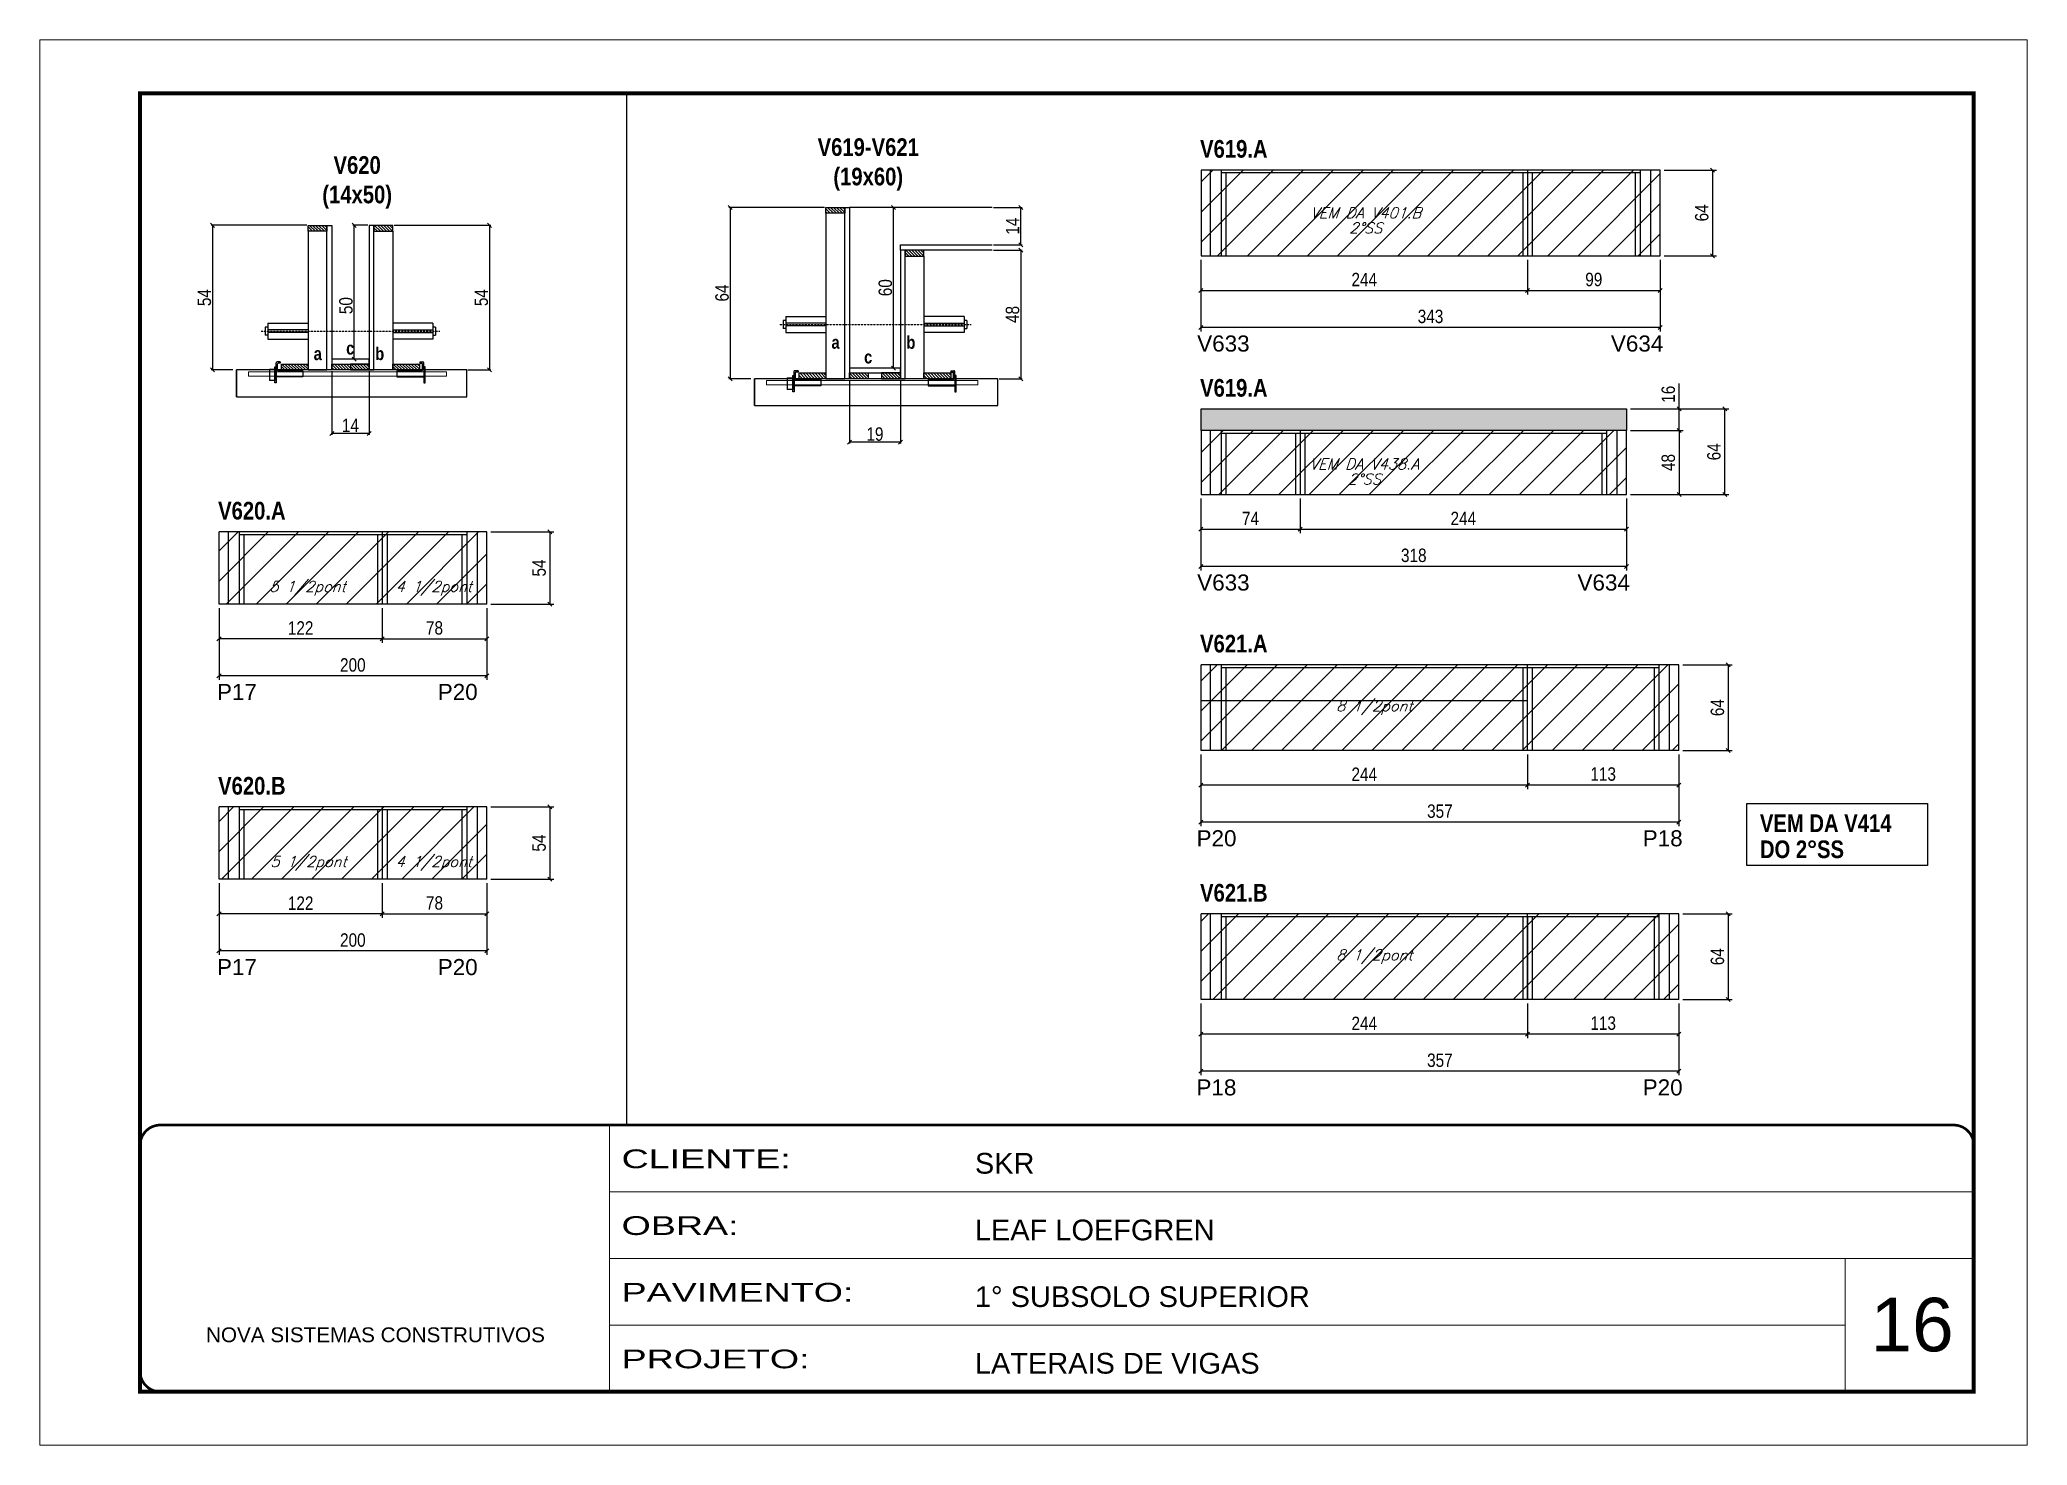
# Model space of a CAD drawing. Extents: x 3309 to 9590, y -2522 to 14608.
# Drawn here: x 8078 to 9563, y 10112 to 11162 of the extents above; entities that cross this region are included whole.
import ezdxf

# ---------------------------------------------------------------- set-up
doc = ezdxf.new("R2010")
doc.units = 0
for name, pattern in [('CONTINUO', [0]), ('DASHED', [0.75, 0.5, -0.25]), ('HIDDEN', [0.375, 0.25, -0.125])]:
    doc.linetypes.add(name, pattern=pattern)
for name, color, linetype in [('5', 5, 'Continuous'), ('barrote', 251, 'Continuous'), ('COTA', 241, 'Continuous'), ('detalhes', 4, 'Continuous'), ('NOMENCLATURA', 7, 'Continuous'), ('Painéis', 200, 'Continuous'), ('presilha', 1, 'Continuous'), ('SARR_2.2x10', 60, 'Continuous'), ('SARR_2.2x7', 40, 'Continuous'), ('SARR_3.5x7', 81, 'Continuous'), ('TENSOR', 3, 'Continuous'), ('texto', 7, 'Continuous')]:
    doc.layers.add(name, color=color, linetype=linetype)
for name, color, linetype, lineweight in [('CARIMBO', 255, 'Continuous', 9), ('CONCRETO', 251, 'Continuous', 25), ('Folhas', 255, 'Continuous', 9), ('Hachura', 251, 'Continuous', 9), ('SARRAFO DE PRESSAO', 251, 'DASHED', 9), ('SCO-___-LAJ', 2, 'Continuous', 0)]:
    doc.layers.add(name, color=color, linetype=linetype, lineweight=lineweight)
doc.styles.add('ARIAL', font='arial.ttf')
doc.styles.add('COTA TECNICA', font='techl___.ttf', dxfattribs={"height": 10})
doc.styles.add('COTA TECNICA 2X', font='techl___.ttf', dxfattribs={"height": 10})
doc.styles.add('Romans', font='romans.shx')
doc.styles.get("Standard").update_dxf_attribs({"font": 'arial.ttf'})
doc.styles.add('TECNICA', font='techb___.ttf', dxfattribs={"height": 10})
doc.styles.add('Tecnologia', font='')
doc.styles.get('Tecnologia').set_extended_font_data('Forgotten Futurist')
doc.dimstyles.new('PAINEL', dxfattribs={"dimtxt": 10, "dimasz": 3, "dimexe": 3, "dimexo": 3, "dimgap": 3, "dimtad": 1, "dimdec": 1, "dimzin": 12, "dimdsep": 46, "dimtxsty": 'COTA TECNICA', "dimblk1": 'OBLIQUE', "dimblk2": 'OBLIQUE', "dimsah": 1, "dimcen": 0.9, "dimclrd": 4, "dimclre": 4, "dimclrt": 240, "dimadec": 1, "dimazin": 3, "dimtfac": 1, "dimtdec": 1, "dimtmove": 0, "dimatfit": 3, "dimfxl": 1, "dimtolj": 1, "dimtzin": 12, "dimarcsym": 0})
doc.dimstyles.new('SECAO', dxfattribs={"dimscale": 0.333333, "dimtxt": 5, "dimasz": 9, "dimexe": 3, "dimexo": 3, "dimgap": 3, "dimtad": 1, "dimdec": 1, "dimlfac": 0.5, "dimzin": 12, "dimdsep": 46, "dimtxsty": 'COTA TECNICA 2X', "dimblk1": 'OBLIQUE', "dimblk2": 'OBLIQUE', "dimsah": 1, "dimcen": 0.9, "dimclrd": 4, "dimclre": 4, "dimclrt": 240, "dimadec": 1, "dimazin": 3, "dimtfac": 1, "dimtdec": 1, "dimtmove": 0, "dimatfit": 3, "dimfxl": 1, "dimtolj": 1, "dimtzin": 12, "dimarcsym": 0})
pattern_1 = [(45, (1585, 0), (-11.22532, 11.22532), [])]
pattern_2 = [(135, (41918.4315, -112603.3136), (-1.122532015, -1.122532015), [])]

msp = doc.modelspace()

# ---------------------------------------------------------------- texts
at = {"layer": '5', "linetype": 'Continuous'}
for s, rotation, p in [('V633', 0.00004, (8942.69, 10929.2)), ('V634', 0.00004, (9251.81, 10929.2)), ('V633', 0.00004, (8942.69, 10750.66)), ('V634', 0.00004, (9226.81, 10750.66)), ('P17', 359.99996, (8210.31, 10668.91, 0)), ('P20', 359.99996, (8375.26, 10668.91, 0)), ('P20', 359.99996, (8942.21, 10559.58, 0)), ('P18', 0.00004, (9275.57, 10559.58, 0)), ('P17', 359.99996, (8210.31, 10463.37, 0)), ('P20', 359.99996, (8375.26, 10463.37, 0)), ('P18', 359.99996, (8942.13, 10373.47, 0)), ('P20', 0.00004, (9275.56, 10373.47, 0))]:
    msp.add_text(s, height=12, rotation=rotation, dxfattribs=at).set_placement(p)
at = {"layer": 'CARIMBO', "style": 'ARIAL'}
msp.add_text('16', height=40, dxfattribs=at).set_placement((9445.73, 10182.28))
at = {"layer": 'detalhes', "style": 'TECNICA'}
for s, p in [('a', (8282.54, 10922.82)), ('c', (8306.83, 10926.93)), ('b', (8328.51, 10922.81)), ('a', (8669.42, 10931.29)), ('b', (8725.39, 10931.28)), ('c', (8693.79, 10920.33))]:
    msp.add_text(s, height=9.6, dxfattribs=at).set_placement(p)
at = {"layer": 'NOMENCLATURA', "style": 'TECNICA'}
for s, p in [('V619.A', (8944.82, 11074.02, 0)), ('V619.A', (8944.82, 10895.49, 0)), ('V620.A', (8211.13, 10803.73, 0)), ('V621.A', (8944.82, 10704.4, 0)), ('V620.B', (8211.13, 10598.19, 0)), ('VEM DA V414', (9363.13, 10570.24)), ('DO 2°SS', (9363.13, 10550.77)), ('V621.B', (8944.82, 10518.29, 0))]:
    msp.add_text(s, height=13.2, dxfattribs=at).set_placement(p)
at = {"layer": 'NOMENCLATURA', "char_height": 13.2, "attachment_point": 2, "style": 'TECNICA'}
for s, insert in [('V619-V621\\P(19x60)', (8696.89, 11088.55)), ('V620\\P(14x50)', (8315.04, 11075.15))]:
    msp.add_mtext_dynamic_manual_height_columns(s, width=300.2766, gutter_width=1, heights=[0], dxfattribs=dict(at, insert=insert))
at = {"layer": 'texto', "color": 2, "char_height": 8, "attachment_point": 5, "style": 'Romans'}
for s, insert in [('{\\Q19;\\C256;VEM DA V401.B}', (9068.54, 11032.83)), ('{\\Q19;\\C256;2°SS}', (9068.54, 11021.55)), ('{\\Q19;\\C256;VEM DA V438.A}', (9067.54, 10845.19)), ('{\\Q19;\\C256;2°SS}', (9067.54, 10833.91)), ('{\\Q19;\\C256;5 1/2pont}', (8277.99, 10752.39, 0)), ('{\\Q19;\\C256;4 1/2pont}', (8372.29, 10752.39, 0)), ('{\\Q19;\\C256;8 1/2pont}', (9075.04, 10663.21, 0)), ('{\\Q19;\\C256;5 1/2pont}', (8278.66, 10546.84, 0)), ('{\\Q19;\\C256;4 1/2pont}', (8372.29, 10546.84, 0)), ('{\\Q19;\\C256;8 1/2pont}', (9075.04, 10477.11, 0))]:
    msp.add_mtext(s, dxfattribs=dict(at, insert=insert))

# ---------------------------------------------------------------- blocks, each defined once
blk = doc.blocks.new('9999999999')
at = {"color": 30, "linetype": 'CONTINUO'}
for p, q in [((98564.6, 34230.2), (98564.6, 34429.4)), ((98564.6, 34379.6), (99584, 34379.6)), ((98564.6, 34329.8), (99488, 34329.8)), ((99584, 34329.8), (99488, 34329.8)), ((99488, 34329.8), (99488, 34230.2)), ((98564.6, 34280), (99488, 34280))]:
    blk.add_line(p, q, dxfattribs=at)
at = {"color": 30, "linetype": 'CONTINUO', "const_width": 2}
blk.add_lwpolyline([(99584, 34230.2), (99584, 34414.4, 0.414214), (99569, 34429.4), (98229, 34429.4, 0.414214), (98214, 34414.4), (98214, 34245.2, 0.414214), (98229, 34230.2), (99584, 34230.2)], format="xyb", dxfattribs=at)
at = {"layer": 'Folhas'}
blk.add_lwpolyline([(98139, 34190.2), (99624, 34190.2), (99624, 35240.2), (98139, 35240.2)], close=True, dxfattribs=at)
at = {"layer": 'Folhas', "color": 30, "const_width": 3}
blk.add_lwpolyline([(98214, 34230.2), (99584, 34230.2), (99584, 35200.2), (98214, 35200.2)], close=True, dxfattribs=at)
at = {"color": 7, "linetype": 'Continuous', "ltscale": 5, "style": 'ARIAL'}
for s, height, p in [('SKR', 15.48, (98837.7, 34393.1)), ('LEAF LOEFGREN', 15.483, (98837.7, 34343.3)), ('1° SUBSOLO SUPERIOR', 15.483, (98837.7, 34293.5)), ('NOVA SISTEMAS CONSTRUTIVOS', 11.059, (98263.2, 34267.2)), ('LATERAIS DE VIGAS', 15.483, (98837.7, 34243.7))]:
    blk.add_text(s, height=height, dxfattribs=at).set_placement(p)
at = {"layer": 'Folhas', "color": 7, "style": 'Tecnologia', "width": 1.5}
for s, p in [('CLIENTE:', (98573.7, 34397.2)), ('OBRA:', (98573.7, 34347.3)), ('PAVIMENTO:', (98573.7, 34297.5)), ('PROJETO:', (98573.7, 34247.7))]:
    blk.add_text(s, height=14, dxfattribs=at).set_placement(p)
blk = doc.blocks.new('_Oblique')
at = {"color": 0, "linetype": 'ByBlock', "lineweight": -2}
blk.add_line((-0.5, -0.5), (0.5, 0.5), dxfattribs=at)
blk = doc.blocks.new('*D355')
at = {"layer": 'COTA', "color": 4, "lineweight": -2, "transparency": 16777216}
for p, q in [((8296, 10914.5), (8296, 10867)), ((8324, 10914.5), (8324, 10867)), ((8324, 10868), (8296, 10868))]:
    blk.add_line(p, q, dxfattribs=at)
at = {"layer": 'Defpoints', "color": 0, "transparency": 16777216}
for p in [(8296, 10915.5), (8324, 10915.5), (8296, 10868)]:
    blk.add_point(p, dxfattribs=at)
at = {"layer": 'COTA', "color": 4, "lineweight": -2, "transparency": 16777216, "xscale": 3, "yscale": 3, "zscale": 3, "rotation": 180}
blk.add_blockref('_Oblique', (8296, 10868), dxfattribs=at)
at = {"layer": 'COTA', "color": 4, "lineweight": -2, "transparency": 16777216, "xscale": 3, "yscale": 3, "zscale": 3}
blk.add_blockref('_Oblique', (8324, 10868), dxfattribs=at)
at = {"layer": 'COTA', "color": 240, "transparency": 16777216, "insert": (8310, 10874.1), "char_height": 10, "attachment_point": 5, "style": 'COTA TECNICA 2X'}
blk.add_mtext('\\A1;14', dxfattribs=at)
blk = doc.blocks.new('PRESILHA METÁLICA 1')
at = {"layer": 'presilha'}
for p, q in [((0, 13), (6, 13)), ((0, 13), (0, 0)), ((6, 0), (0, 0)), ((6, 15.5), (7.5, 15.5)), ((6, -2.5), (6, 15.5)), ((6, 13), (6, 0)), ((7.5, 10.6), (7.5, 19.9)), ((7.5, 15.5), (7.5, -2.5)), ((37.5, 4.1), (7.5, 4.1)), ((12, 21), (8.6, 21)), ((9, 11.6), (9, 18.9)), ((12, 19.5), (9.6, 19.5)), ((37.5, 11), (9.6, 11)), ((12, 21), (12, 19.5)), ((37.5, 11), (37.5, 4.1)), ((7.5, -2.5), (6, -2.5))]:
    blk.add_line(p, q, dxfattribs=at)
for centre, radius, start, end in [((8.6, 19.9), 1.14, 90, 180), ((9.6, 18.9), 0.57, 90, 180), ((9.6, 11.6), 0.57, 180, 270)]:
    blk.add_arc(centre, radius, start, end, dxfattribs=at)
blk = doc.blocks.new('PRESILHA METÁLICA 2')
at = {"layer": 'presilha'}
for p, q in [((-5.2, 23.5), (-5.2, 22)), ((-5.2, 23.5), (-1.9, 23.5)), ((-0.8, 14.6), (-0.8, 22.4)), ((-30.8, 13.5), (-30.8, 6.6)), ((-30.8, 13.5), (-2.8, 13.5)), ((-30.8, 6.6), (-0.8, 6.6)), ((-5.2, 22), (-2.8, 22)), ((-2.2, 14.1), (-2.2, 21.4)), ((0.8, 18), (-0.8, 18)), ((-0.8, 18), (-0.8, 0)), ((-0.8, 0), (0.8, 0)), ((0.8, 0), (0.8, 18))]:
    blk.add_line(p, q, dxfattribs=at)
for centre, radius, start, end in [((-1.9, 22.4), 1.14, 0, 90), ((-2.8, 21.4), 0.57, 0, 90), ((-2.8, 14.1), 0.57, 270, 0)]:
    blk.add_arc(centre, radius, start, end, dxfattribs=at)
blk = doc.blocks.new('*D356')
at = {"layer": 'COTA', "color": 4, "lineweight": -2, "transparency": 16777216}
for p, q in [((8277.4, 11023.5), (8206, 11023.5)), ((8207, 11023.5), (8207, 10915.5)), ((8222.2, 10915.5), (8206, 10915.5))]:
    blk.add_line(p, q, dxfattribs=at)
at = {"layer": 'Defpoints', "color": 0, "transparency": 16777216}
for p in [(8278.4, 11023.5), (8207, 10915.5), (8223.2, 10915.5)]:
    blk.add_point(p, dxfattribs=at)
at = {"layer": 'COTA', "color": 4, "lineweight": -2, "transparency": 16777216, "xscale": 3, "yscale": 3, "zscale": 3}
for p, rotation in [((8207, 11023.5), 90), ((8207, 10915.5), 270)]:
    blk.add_blockref('_Oblique', p, dxfattribs=dict(at, rotation=rotation))
at = {"layer": 'COTA', "color": 240, "transparency": 16777216, "insert": (8200.9, 10969.5), "char_height": 10, "attachment_point": 5, "rotation": 90, "style": 'COTA TECNICA 2X'}
blk.add_mtext('\\A1;54', dxfattribs=at)
blk = doc.blocks.new('*D357')
at = {"layer": 'COTA', "color": 4, "lineweight": -2, "transparency": 16777216}
for p, q in [((8342.6, 11023.5), (8414.9, 11023.5)), ((8413.9, 11023.5), (8413.9, 10915.5)), ((8397.8, 10915.5), (8414.9, 10915.5))]:
    blk.add_line(p, q, dxfattribs=at)
at = {"layer": 'Defpoints', "color": 0, "transparency": 16777216}
for p in [(8341.6, 11023.5), (8396.8, 10915.5), (8413.9, 10915.5)]:
    blk.add_point(p, dxfattribs=at)
at = {"layer": 'COTA', "color": 4, "lineweight": -2, "transparency": 16777216, "xscale": 3, "yscale": 3, "zscale": 3}
for p, rotation in [((8413.9, 11023.5), 90), ((8413.9, 10915.5), 270)]:
    blk.add_blockref('_Oblique', p, dxfattribs=dict(at, rotation=rotation))
at = {"layer": 'COTA', "color": 240, "transparency": 16777216, "insert": (8407.8, 10969.5), "char_height": 10, "attachment_point": 5, "rotation": 90, "style": 'COTA TECNICA 2X'}
blk.add_mtext('\\A1;54', dxfattribs=at)
blk = doc.blocks.new('*D358')
at = {"layer": 'COTA', "color": 4, "lineweight": -2, "transparency": 16777216}
for p, q in [((8323, 11023.5), (8311.8, 11023.5)), ((8312.8, 10923.5), (8312.8, 11023.5)), ((8323, 10923.5), (8311.8, 10923.5))]:
    blk.add_line(p, q, dxfattribs=at)
at = {"layer": 'Defpoints', "color": 0, "transparency": 16777216}
for p in [(8312.8, 11023.5), (8324, 11023.5), (8324, 10923.5)]:
    blk.add_point(p, dxfattribs=at)
at = {"layer": 'COTA', "color": 4, "lineweight": -2, "transparency": 16777216, "xscale": 3, "yscale": 3, "zscale": 3}
for p, rotation in [((8312.8, 11023.5), 90), ((8312.8, 10923.5), 270)]:
    blk.add_blockref('_Oblique', p, dxfattribs=dict(at, rotation=rotation))
at = {"layer": 'COTA', "color": 240, "transparency": 16777216, "insert": (8306.7, 10963.5), "char_height": 10, "attachment_point": 5, "rotation": 90, "style": 'COTA TECNICA 2X'}
blk.add_mtext('\\A1;50', dxfattribs=at)
blk = doc.blocks.new('*D359')
at = {"layer": 'COTA', "color": 4, "linetype": 'ByBlock', "lineweight": -2, "transparency": 16777216}
for p, q in [((8211.8, 10737.5), (8211.8, 10711.6)), ((8333.8, 10737.5), (8333.8, 10711.6)), ((8333.8, 10714.6), (8211.8, 10714.6))]:
    blk.add_line(p, q, dxfattribs=at)
at = {"layer": 'Defpoints', "color": 0, "linetype": 'ByBlock', "transparency": 16777216}
for p in [(8211.8, 10740.5), (8333.8, 10740.5), (8211.8, 10714.6)]:
    blk.add_point(p, dxfattribs=at)
at = {"layer": 'COTA', "color": 4, "linetype": 'ByBlock', "lineweight": -2, "transparency": 16777216, "xscale": 3, "yscale": 3, "zscale": 3, "rotation": 180}
blk.add_blockref('_Oblique', (8211.8, 10714.6), dxfattribs=at)
at = {"layer": 'COTA', "color": 4, "linetype": 'ByBlock', "lineweight": -2, "transparency": 16777216, "xscale": 3, "yscale": 3, "zscale": 3}
blk.add_blockref('_Oblique', (8333.8, 10714.6), dxfattribs=at)
at = {"layer": 'COTA', "color": 240, "linetype": 'ByBlock', "transparency": 16777216, "insert": (8272.8, 10722.7), "char_height": 10, "attachment_point": 5, "style": 'COTA TECNICA'}
blk.add_mtext('\\A1;122', dxfattribs=at)
blk = doc.blocks.new('*D361')
at = {"layer": 'COTA', "color": 4, "linetype": 'ByBlock', "lineweight": -2, "transparency": 16777216}
for p, q in [((8211.8, 10737.5), (8211.8, 10683.9)), ((8411.8, 10737.5), (8411.8, 10683.9)), ((8411.8, 10686.9), (8211.8, 10686.9))]:
    blk.add_line(p, q, dxfattribs=at)
at = {"layer": 'Defpoints', "color": 0, "linetype": 'ByBlock', "transparency": 16777216}
for p in [(8211.8, 10740.5), (8411.8, 10740.5), (8211.8, 10686.9)]:
    blk.add_point(p, dxfattribs=at)
at = {"layer": 'COTA', "color": 4, "linetype": 'ByBlock', "lineweight": -2, "transparency": 16777216, "xscale": 3, "yscale": 3, "zscale": 3, "rotation": 180}
blk.add_blockref('_Oblique', (8211.8, 10686.9), dxfattribs=at)
at = {"layer": 'COTA', "color": 4, "linetype": 'ByBlock', "lineweight": -2, "transparency": 16777216, "xscale": 3, "yscale": 3, "zscale": 3}
blk.add_blockref('_Oblique', (8411.8, 10686.9), dxfattribs=at)
at = {"layer": 'COTA', "color": 240, "linetype": 'ByBlock', "transparency": 16777216, "insert": (8311.8, 10695), "char_height": 10, "attachment_point": 5, "style": 'COTA TECNICA'}
blk.add_mtext('\\A1;200', dxfattribs=at)
blk = doc.blocks.new('*D353')
at = {"layer": 'COTA', "color": 4, "lineweight": -2, "transparency": 16777216}
for p, q in [((8333.8, 10737.5), (8333.8, 10711.6)), ((8411.8, 10737.5), (8411.8, 10711.6)), ((8333.8, 10714.6), (8411.8, 10714.6))]:
    blk.add_line(p, q, dxfattribs=at)
at = {"layer": 'Defpoints', "color": 0, "transparency": 16777216}
for p in [(8333.8, 10740.5, 0), (8411.8, 10740.5, 0), (8411.8, 10714.6)]:
    blk.add_point(p, dxfattribs=at)
at = {"layer": 'COTA', "color": 4, "lineweight": -2, "transparency": 16777216, "xscale": 3, "yscale": 3, "zscale": 3, "rotation": 180}
blk.add_blockref('_Oblique', (8333.8, 10714.6), dxfattribs=at)
at = {"layer": 'COTA', "color": 4, "lineweight": -2, "transparency": 16777216, "xscale": 3, "yscale": 3, "zscale": 3}
blk.add_blockref('_Oblique', (8411.8, 10714.6), dxfattribs=at)
at = {"layer": 'COTA', "color": 240, "transparency": 16777216, "insert": (8372.8, 10722.7), "char_height": 10, "attachment_point": 5, "style": 'COTA TECNICA'}
blk.add_mtext('\\A1;78', dxfattribs=at)
blk = doc.blocks.new('*D354')
at = {"layer": 'COTA', "color": 4, "lineweight": -2, "transparency": 16777216}
for p, q in [((8414.8, 10794.5), (8462.1, 10794.5)), ((8459.1, 10794.5), (8459.1, 10740.5)), ((8414.8, 10740.5), (8462.1, 10740.5))]:
    blk.add_line(p, q, dxfattribs=at)
at = {"layer": 'Defpoints', "color": 0, "transparency": 16777216}
for p in [(8411.8, 10794.5, 0), (8411.8, 10740.5, 0), (8459.1, 10740.5)]:
    blk.add_point(p, dxfattribs=at)
at = {"layer": 'COTA', "color": 4, "lineweight": -2, "transparency": 16777216, "xscale": 3, "yscale": 3, "zscale": 3}
for p, rotation in [((8459.1, 10794.5), 90), ((8459.1, 10740.5), 270)]:
    blk.add_blockref('_Oblique', p, dxfattribs=dict(at, rotation=rotation))
at = {"layer": 'COTA', "color": 240, "transparency": 16777216, "insert": (8451, 10767.5), "char_height": 10, "attachment_point": 5, "rotation": 90, "style": 'COTA TECNICA'}
blk.add_mtext('\\A1;54', dxfattribs=at)
blk = doc.blocks.new('*D350')
at = {"layer": 'COTA', "color": 4, "linetype": 'ByBlock', "lineweight": -2, "transparency": 16777216}
for p, q in [((8211.8, 10532), (8211.8, 10506.1)), ((8333.8, 10532), (8333.8, 10506.1)), ((8333.8, 10509.1), (8211.8, 10509.1))]:
    blk.add_line(p, q, dxfattribs=at)
at = {"layer": 'Defpoints', "color": 0, "linetype": 'ByBlock', "transparency": 16777216}
for p in [(8211.8, 10535), (8333.8, 10535), (8211.8, 10509.1)]:
    blk.add_point(p, dxfattribs=at)
at = {"layer": 'COTA', "color": 4, "linetype": 'ByBlock', "lineweight": -2, "transparency": 16777216, "xscale": 3, "yscale": 3, "zscale": 3, "rotation": 180}
blk.add_blockref('_Oblique', (8211.8, 10509.1), dxfattribs=at)
at = {"layer": 'COTA', "color": 4, "linetype": 'ByBlock', "lineweight": -2, "transparency": 16777216, "xscale": 3, "yscale": 3, "zscale": 3}
blk.add_blockref('_Oblique', (8333.8, 10509.1), dxfattribs=at)
at = {"layer": 'COTA', "color": 240, "linetype": 'ByBlock', "transparency": 16777216, "insert": (8272.8, 10517.1), "char_height": 10, "attachment_point": 5, "style": 'COTA TECNICA'}
blk.add_mtext('\\A1;122', dxfattribs=at)
blk = doc.blocks.new('*D360')
at = {"layer": 'COTA', "color": 4, "linetype": 'ByBlock', "lineweight": -2, "transparency": 16777216}
for p, q in [((8211.8, 10532), (8211.8, 10478.4)), ((8411.8, 10532), (8411.8, 10478.4)), ((8411.8, 10481.4), (8211.8, 10481.4))]:
    blk.add_line(p, q, dxfattribs=at)
at = {"layer": 'Defpoints', "color": 0, "linetype": 'ByBlock', "transparency": 16777216}
for p in [(8211.8, 10535), (8411.8, 10535), (8211.8, 10481.4)]:
    blk.add_point(p, dxfattribs=at)
at = {"layer": 'COTA', "color": 4, "linetype": 'ByBlock', "lineweight": -2, "transparency": 16777216, "xscale": 3, "yscale": 3, "zscale": 3, "rotation": 180}
blk.add_blockref('_Oblique', (8211.8, 10481.4), dxfattribs=at)
at = {"layer": 'COTA', "color": 4, "linetype": 'ByBlock', "lineweight": -2, "transparency": 16777216, "xscale": 3, "yscale": 3, "zscale": 3}
blk.add_blockref('_Oblique', (8411.8, 10481.4), dxfattribs=at)
at = {"layer": 'COTA', "color": 240, "linetype": 'ByBlock', "transparency": 16777216, "insert": (8311.8, 10489.5), "char_height": 10, "attachment_point": 5, "style": 'COTA TECNICA'}
blk.add_mtext('\\A1;200', dxfattribs=at)
blk = doc.blocks.new('*D351')
at = {"layer": 'COTA', "color": 4, "lineweight": -2, "transparency": 16777216}
for p, q in [((8333.8, 10532), (8333.8, 10506.1)), ((8411.8, 10532), (8411.8, 10506.1)), ((8333.8, 10509.1), (8411.8, 10509.1))]:
    blk.add_line(p, q, dxfattribs=at)
at = {"layer": 'Defpoints', "color": 0, "transparency": 16777216}
for p in [(8333.8, 10535, 0), (8411.8, 10535, 0), (8411.8, 10509.1)]:
    blk.add_point(p, dxfattribs=at)
at = {"layer": 'COTA', "color": 4, "lineweight": -2, "transparency": 16777216, "xscale": 3, "yscale": 3, "zscale": 3, "rotation": 180}
blk.add_blockref('_Oblique', (8333.8, 10509.1), dxfattribs=at)
at = {"layer": 'COTA', "color": 4, "lineweight": -2, "transparency": 16777216, "xscale": 3, "yscale": 3, "zscale": 3}
blk.add_blockref('_Oblique', (8411.8, 10509.1), dxfattribs=at)
at = {"layer": 'COTA', "color": 240, "transparency": 16777216, "insert": (8372.8, 10517.2), "char_height": 10, "attachment_point": 5, "style": 'COTA TECNICA'}
blk.add_mtext('\\A1;78', dxfattribs=at)
blk = doc.blocks.new('*D352')
at = {"layer": 'COTA', "color": 4, "lineweight": -2, "transparency": 16777216}
for p, q in [((8414.8, 10589), (8462.1, 10589)), ((8459.1, 10589), (8459.1, 10535)), ((8414.8, 10535), (8462.1, 10535))]:
    blk.add_line(p, q, dxfattribs=at)
at = {"layer": 'Defpoints', "color": 0, "transparency": 16777216}
for p in [(8411.8, 10589, 0), (8411.8, 10535, 0), (8459.1, 10535)]:
    blk.add_point(p, dxfattribs=at)
at = {"layer": 'COTA', "color": 4, "lineweight": -2, "transparency": 16777216, "xscale": 3, "yscale": 3, "zscale": 3}
for p, rotation in [((8459.1, 10589), 90), ((8459.1, 10535), 270)]:
    blk.add_blockref('_Oblique', p, dxfattribs=dict(at, rotation=rotation))
at = {"layer": 'COTA', "color": 240, "transparency": 16777216, "insert": (8451, 10562), "char_height": 10, "attachment_point": 5, "rotation": 90, "style": 'COTA TECNICA'}
blk.add_mtext('\\A1;54', dxfattribs=at)
blk = doc.blocks.new('*D362')
at = {"layer": 'COTA', "color": 4, "lineweight": -2, "transparency": 16777216}
for p, q in [((8682.9, 10907.9), (8682.9, 10860.4)), ((8720.9, 10907.9), (8720.9, 10860.4)), ((8720.9, 10861.4), (8682.9, 10861.4))]:
    blk.add_line(p, q, dxfattribs=at)
at = {"layer": 'Defpoints', "color": 0, "transparency": 16777216}
for p in [(8682.9, 10908.9), (8720.9, 10908.9), (8682.9, 10861.4)]:
    blk.add_point(p, dxfattribs=at)
at = {"layer": 'COTA', "color": 4, "lineweight": -2, "transparency": 16777216, "xscale": 3, "yscale": 3, "zscale": 3, "rotation": 180}
blk.add_blockref('_Oblique', (8682.9, 10861.4), dxfattribs=at)
at = {"layer": 'COTA', "color": 4, "lineweight": -2, "transparency": 16777216, "xscale": 3, "yscale": 3, "zscale": 3}
blk.add_blockref('_Oblique', (8720.9, 10861.4), dxfattribs=at)
at = {"layer": 'COTA', "color": 240, "transparency": 16777216, "insert": (8701.9, 10867.5), "char_height": 10, "attachment_point": 5, "style": 'COTA TECNICA 2X'}
blk.add_mtext('\\A1;19', dxfattribs=at)
blk = doc.blocks.new('*D363')
at = {"layer": 'COTA', "color": 4, "lineweight": -2, "transparency": 16777216}
for p, q in [((8664.3, 11036.9), (8592.8, 11036.9)), ((8593.8, 11036.9), (8593.8, 10908.9)), ((8609.1, 10908.9), (8592.8, 10908.9))]:
    blk.add_line(p, q, dxfattribs=at)
at = {"layer": 'Defpoints', "color": 0, "transparency": 16777216}
for p in [(8665.3, 11036.9), (8593.8, 10908.9), (8610.1, 10908.9)]:
    blk.add_point(p, dxfattribs=at)
at = {"layer": 'COTA', "color": 4, "lineweight": -2, "transparency": 16777216, "xscale": 3, "yscale": 3, "zscale": 3}
for p, rotation in [((8593.8, 11036.9), 90), ((8593.8, 10908.9), 270)]:
    blk.add_blockref('_Oblique', p, dxfattribs=dict(at, rotation=rotation))
at = {"layer": 'COTA', "color": 240, "transparency": 16777216, "insert": (8587.7, 10972.9), "char_height": 10, "attachment_point": 5, "rotation": 90, "style": 'COTA TECNICA 2X'}
blk.add_mtext('\\A1;64', dxfattribs=at)
blk = doc.blocks.new('*D364')
at = {"layer": 'COTA', "color": 4, "lineweight": -2, "transparency": 16777216}
for p, q in [((8790.6, 11004.9), (8811.8, 11004.9)), ((8810.8, 11004.9), (8810.8, 10908.9)), ((8794.7, 10908.9), (8811.8, 10908.9))]:
    blk.add_line(p, q, dxfattribs=at)
at = {"layer": 'Defpoints', "color": 0, "transparency": 16777216}
for p in [(8789.6, 11004.9), (8793.7, 10908.9), (8810.8, 10908.9)]:
    blk.add_point(p, dxfattribs=at)
at = {"layer": 'COTA', "color": 4, "lineweight": -2, "transparency": 16777216, "xscale": 3, "yscale": 3, "zscale": 3}
for p, rotation in [((8810.8, 11004.9), 90), ((8810.8, 10908.9), 270)]:
    blk.add_blockref('_Oblique', p, dxfattribs=dict(at, rotation=rotation))
at = {"layer": 'COTA', "color": 240, "transparency": 16777216, "insert": (8804.7, 10956.9), "char_height": 10, "attachment_point": 5, "rotation": 90, "style": 'COTA TECNICA 2X'}
blk.add_mtext('\\A1;48', dxfattribs=at)
blk = doc.blocks.new('*D365')
at = {"layer": 'COTA', "color": 4, "lineweight": -2, "transparency": 16777216}
for p, q in [((8719.9, 11036.9), (8714.8, 11036.9)), ((8715.8, 10916.9), (8715.8, 11036.9)), ((8719.9, 10916.9), (8714.8, 10916.9))]:
    blk.add_line(p, q, dxfattribs=at)
at = {"layer": 'Defpoints', "color": 0, "transparency": 16777216}
for p in [(8715.8, 11036.9), (8720.9, 11036.9), (8720.9, 10916.9)]:
    blk.add_point(p, dxfattribs=at)
at = {"layer": 'COTA', "color": 4, "lineweight": -2, "transparency": 16777216, "xscale": 3, "yscale": 3, "zscale": 3}
for p, rotation in [((8715.8, 11036.9), 90), ((8715.8, 10916.9), 270)]:
    blk.add_blockref('_Oblique', p, dxfattribs=dict(at, rotation=rotation))
at = {"layer": 'COTA', "color": 240, "transparency": 16777216, "insert": (8709.7, 10976.9), "char_height": 10, "attachment_point": 5, "rotation": 90, "style": 'COTA TECNICA 2X'}
blk.add_mtext('\\A1;60', dxfattribs=at)
blk = doc.blocks.new('*D366')
at = {"layer": 'COTA', "color": 4, "lineweight": -2, "transparency": 16777216}
for p, q in [((8790.6, 11036.9), (8811.8, 11036.9)), ((8810.8, 11008.9), (8810.8, 11036.9)), ((8790.6, 11008.9), (8811.8, 11008.9))]:
    blk.add_line(p, q, dxfattribs=at)
at = {"layer": 'Defpoints', "color": 0, "transparency": 16777216}
for p in [(8789.6, 11036.9), (8810.8, 11036.9), (8789.6, 11008.9)]:
    blk.add_point(p, dxfattribs=at)
at = {"layer": 'COTA', "color": 4, "lineweight": -2, "transparency": 16777216, "xscale": 3, "yscale": 3, "zscale": 3}
for p, rotation in [((8810.8, 11036.9), 90), ((8810.8, 11008.9), 270)]:
    blk.add_blockref('_Oblique', p, dxfattribs=dict(at, rotation=rotation))
at = {"layer": 'COTA', "color": 240, "transparency": 16777216, "insert": (8804.7, 11022.9), "char_height": 10, "attachment_point": 5, "rotation": 90, "style": 'COTA TECNICA 2X'}
blk.add_mtext('\\A1;14', dxfattribs=at)
blk = doc.blocks.new('*D369')
at = {"layer": 'COTA', "color": 4, "lineweight": -2, "transparency": 16777216}
for p, q in [((8945.5, 10997.8), (8945.5, 10944.2)), ((9288.5, 10997.8), (9288.5, 10944.2)), ((9288.5, 10947.2), (8945.5, 10947.2))]:
    blk.add_line(p, q, dxfattribs=at)
at = {"layer": 'Defpoints', "color": 0, "transparency": 16777216}
for p in [(8945.5, 11000.8, 0), (9288.5, 11000.8, 0), (8945.5, 10947.2)]:
    blk.add_point(p, dxfattribs=at)
at = {"layer": 'COTA', "color": 4, "lineweight": -2, "transparency": 16777216, "xscale": 3, "yscale": 3, "zscale": 3, "rotation": 180}
blk.add_blockref('_Oblique', (8945.5, 10947.2), dxfattribs=at)
at = {"layer": 'COTA', "color": 4, "lineweight": -2, "transparency": 16777216, "xscale": 3, "yscale": 3, "zscale": 3}
blk.add_blockref('_Oblique', (9288.5, 10947.2), dxfattribs=at)
at = {"layer": 'COTA', "color": 240, "transparency": 16777216, "insert": (9117, 10955.4), "char_height": 10, "attachment_point": 5, "style": 'COTA TECNICA'}
blk.add_mtext('\\A1;343', dxfattribs=at)
blk = doc.blocks.new('*D370')
at = {"layer": 'COTA', "color": 4, "lineweight": -2, "transparency": 16777216}
for p, q in [((9291.5, 11064.8), (9330.8, 11064.8)), ((9327.8, 11064.8), (9327.8, 11000.8)), ((9291.5, 11000.8), (9330.8, 11000.8))]:
    blk.add_line(p, q, dxfattribs=at)
at = {"layer": 'Defpoints', "color": 0, "transparency": 16777216}
for p in [(9288.5, 11064.8, 0), (9288.5, 11000.8, 0), (9327.8, 11000.8)]:
    blk.add_point(p, dxfattribs=at)
at = {"layer": 'COTA', "color": 4, "lineweight": -2, "transparency": 16777216, "xscale": 3, "yscale": 3, "zscale": 3}
for p, rotation in [((9327.8, 11064.8), 90), ((9327.8, 11000.8), 270)]:
    blk.add_blockref('_Oblique', p, dxfattribs=dict(at, rotation=rotation))
at = {"layer": 'COTA', "color": 240, "transparency": 16777216, "insert": (9319.7, 11032.8), "char_height": 10, "attachment_point": 5, "rotation": 90, "style": 'COTA TECNICA'}
blk.add_mtext('\\A1;64', dxfattribs=at)
blk = doc.blocks.new('*D367')
at = {"layer": 'COTA', "color": 4, "lineweight": -2, "transparency": 16777216}
for p, q in [((8945.5, 10997.8), (8945.5, 10971.9)), ((9189.5, 10997.8), (9189.5, 10971.9)), ((8945.5, 10974.9), (9189.5, 10974.9))]:
    blk.add_line(p, q, dxfattribs=at)
at = {"layer": 'Defpoints', "color": 0, "transparency": 16777216}
for p in [(8945.5, 11000.8, 0), (9189.5, 11000.8, 0), (9189.5, 10974.9)]:
    blk.add_point(p, dxfattribs=at)
at = {"layer": 'COTA', "color": 4, "lineweight": -2, "transparency": 16777216, "xscale": 3, "yscale": 3, "zscale": 3, "rotation": 180}
blk.add_blockref('_Oblique', (8945.5, 10974.9), dxfattribs=at)
at = {"layer": 'COTA', "color": 4, "lineweight": -2, "transparency": 16777216, "xscale": 3, "yscale": 3, "zscale": 3}
blk.add_blockref('_Oblique', (9189.5, 10974.9), dxfattribs=at)
at = {"layer": 'COTA', "color": 240, "transparency": 16777216, "insert": (9067.5, 10983), "char_height": 10, "attachment_point": 5, "style": 'COTA TECNICA'}
blk.add_mtext('\\A1;244', dxfattribs=at)
blk = doc.blocks.new('*D368')
at = {"layer": 'COTA', "color": 4, "lineweight": -2, "transparency": 16777216}
for p, q in [((9189.5, 10997.8), (9189.5, 10971.9)), ((9288.5, 10997.8), (9288.5, 10971.9)), ((9189.5, 10974.9), (9288.5, 10974.9))]:
    blk.add_line(p, q, dxfattribs=at)
at = {"layer": 'Defpoints', "color": 0, "transparency": 16777216}
for p in [(9189.5, 11000.8, 0), (9288.5, 11000.8, 0), (9288.5, 10974.9)]:
    blk.add_point(p, dxfattribs=at)
at = {"layer": 'COTA', "color": 4, "lineweight": -2, "transparency": 16777216, "xscale": 3, "yscale": 3, "zscale": 3, "rotation": 180}
blk.add_blockref('_Oblique', (9189.5, 10974.9), dxfattribs=at)
at = {"layer": 'COTA', "color": 4, "lineweight": -2, "transparency": 16777216, "xscale": 3, "yscale": 3, "zscale": 3}
blk.add_blockref('_Oblique', (9288.5, 10974.9), dxfattribs=at)
at = {"layer": 'COTA', "color": 240, "transparency": 16777216, "insert": (9239, 10983), "char_height": 10, "attachment_point": 5, "style": 'COTA TECNICA'}
blk.add_mtext('\\A1;99', dxfattribs=at)
blk = doc.blocks.new('*D371')
at = {"layer": 'COTA', "color": 4, "lineweight": -2, "transparency": 16777216}
for p, q in [((8945.5, 10819.3), (8945.5, 10765.7)), ((9263.5, 10819.3), (9263.5, 10765.7)), ((9263.5, 10768.7), (8945.5, 10768.7))]:
    blk.add_line(p, q, dxfattribs=at)
at = {"layer": 'Defpoints', "color": 0, "transparency": 16777216}
for p in [(8945.5, 10822.3, 0), (9263.5, 10822.3, 0), (8945.5, 10768.7)]:
    blk.add_point(p, dxfattribs=at)
at = {"layer": 'COTA', "color": 4, "lineweight": -2, "transparency": 16777216, "xscale": 3, "yscale": 3, "zscale": 3, "rotation": 180}
blk.add_blockref('_Oblique', (8945.5, 10768.7), dxfattribs=at)
at = {"layer": 'COTA', "color": 4, "lineweight": -2, "transparency": 16777216, "xscale": 3, "yscale": 3, "zscale": 3}
blk.add_blockref('_Oblique', (9263.5, 10768.7), dxfattribs=at)
at = {"layer": 'COTA', "color": 240, "transparency": 16777216, "insert": (9104.5, 10776.9), "char_height": 10, "attachment_point": 5, "style": 'COTA TECNICA'}
blk.add_mtext('\\A1;318', dxfattribs=at)
blk = doc.blocks.new('*D372')
at = {"layer": 'COTA', "color": 4, "lineweight": -2, "transparency": 16777216}
for p, q in [((9266.5, 10870.3), (9305.8, 10870.3)), ((9302.8, 10870.3), (9302.8, 10822.3)), ((9266.5, 10822.3), (9305.8, 10822.3))]:
    blk.add_line(p, q, dxfattribs=at)
at = {"layer": 'Defpoints', "color": 0, "transparency": 16777216}
for p in [(9263.5, 10870.3, 0), (9263.5, 10822.3, 0), (9302.8, 10822.3)]:
    blk.add_point(p, dxfattribs=at)
at = {"layer": 'COTA', "color": 4, "lineweight": -2, "transparency": 16777216, "xscale": 3, "yscale": 3, "zscale": 3}
for p, rotation in [((9302.8, 10870.3), 90), ((9302.8, 10822.3), 270)]:
    blk.add_blockref('_Oblique', p, dxfattribs=dict(at, rotation=rotation))
at = {"layer": 'COTA', "color": 240, "transparency": 16777216, "insert": (9294.7, 10846.3), "char_height": 10, "attachment_point": 5, "rotation": 90, "style": 'COTA TECNICA'}
blk.add_mtext('\\A1;48', dxfattribs=at)
blk = doc.blocks.new('*D373')
at = {"layer": 'COTA', "color": 4, "lineweight": -2, "transparency": 16777216}
for p, q in [((8945.5, 10819.3), (8945.5, 10793.4)), ((9019.5, 10819.3), (9019.5, 10793.4)), ((8945.5, 10796.4), (9019.5, 10796.4))]:
    blk.add_line(p, q, dxfattribs=at)
at = {"layer": 'Defpoints', "color": 0, "transparency": 16777216}
for p in [(8945.5, 10822.3, 0), (9019.5, 10822.3, 0), (9019.5, 10796.4)]:
    blk.add_point(p, dxfattribs=at)
at = {"layer": 'COTA', "color": 4, "lineweight": -2, "transparency": 16777216, "xscale": 3, "yscale": 3, "zscale": 3, "rotation": 180}
blk.add_blockref('_Oblique', (8945.5, 10796.4), dxfattribs=at)
at = {"layer": 'COTA', "color": 4, "lineweight": -2, "transparency": 16777216, "xscale": 3, "yscale": 3, "zscale": 3}
blk.add_blockref('_Oblique', (9019.5, 10796.4), dxfattribs=at)
at = {"layer": 'COTA', "color": 240, "transparency": 16777216, "insert": (8982.5, 10804.5), "char_height": 10, "attachment_point": 5, "style": 'COTA TECNICA'}
blk.add_mtext('\\A1;74', dxfattribs=at)
blk = doc.blocks.new('*D374')
at = {"layer": 'COTA', "color": 4, "lineweight": -2, "transparency": 16777216}
for p, q in [((9019.5, 10819.3), (9019.5, 10793.4)), ((9263.5, 10819.3), (9263.5, 10793.4)), ((9019.5, 10796.4), (9263.5, 10796.4))]:
    blk.add_line(p, q, dxfattribs=at)
at = {"layer": 'Defpoints', "color": 0, "transparency": 16777216}
for p in [(9019.5, 10822.3, 0), (9263.5, 10822.3, 0), (9263.5, 10796.4)]:
    blk.add_point(p, dxfattribs=at)
at = {"layer": 'COTA', "color": 4, "lineweight": -2, "transparency": 16777216, "xscale": 3, "yscale": 3, "zscale": 3, "rotation": 180}
blk.add_blockref('_Oblique', (9019.5, 10796.4), dxfattribs=at)
at = {"layer": 'COTA', "color": 4, "lineweight": -2, "transparency": 16777216, "xscale": 3, "yscale": 3, "zscale": 3}
blk.add_blockref('_Oblique', (9263.5, 10796.4), dxfattribs=at)
at = {"layer": 'COTA', "color": 240, "transparency": 16777216, "insert": (9141.5, 10804.5), "char_height": 10, "attachment_point": 5, "style": 'COTA TECNICA'}
blk.add_mtext('\\A1;244', dxfattribs=at)
blk = doc.blocks.new('*D375')
at = {"layer": 'COTA', "color": 4, "lineweight": -2, "transparency": 16777216}
for p, q in [((9302.8, 10886.3), (9302.8, 10905.3)), ((9266.5, 10886.3), (9305.8, 10886.3)), ((9302.8, 10870.3), (9302.8, 10886.3)), ((9266.5, 10870.3), (9305.8, 10870.3))]:
    blk.add_line(p, q, dxfattribs=at)
at = {"layer": 'Defpoints', "color": 0, "transparency": 16777216}
for p in [(9263.5, 10886.3), (9302.8, 10886.3), (9263.5, 10870.3)]:
    blk.add_point(p, dxfattribs=at)
at = {"layer": 'COTA', "color": 4, "lineweight": -2, "transparency": 16777216, "xscale": 3, "yscale": 3, "zscale": 3}
for p, rotation in [((9302.8, 10886.3), 90), ((9302.8, 10870.3), 270)]:
    blk.add_blockref('_Oblique', p, dxfattribs=dict(at, rotation=rotation))
at = {"layer": 'COTA', "color": 240, "transparency": 16777216, "insert": (9294.7, 10897.3), "char_height": 10, "attachment_point": 5, "rotation": 90, "style": 'COTA TECNICA'}
blk.add_mtext('\\A1;16', dxfattribs=at)
blk = doc.blocks.new('*D376')
at = {"layer": 'COTA', "color": 4, "lineweight": -2, "transparency": 16777216}
for p, q in [((9266.5, 10886.3), (9339.9, 10886.3)), ((9336.9, 10822.3), (9336.9, 10886.3)), ((9266.5, 10822.3), (9339.9, 10822.3))]:
    blk.add_line(p, q, dxfattribs=at)
at = {"layer": 'Defpoints', "color": 0, "transparency": 16777216}
for p in [(9263.5, 10886.3), (9336.9, 10886.3), (9263.5, 10822.3)]:
    blk.add_point(p, dxfattribs=at)
at = {"layer": 'COTA', "color": 4, "lineweight": -2, "transparency": 16777216, "xscale": 3, "yscale": 3, "zscale": 3}
for p, rotation in [((9336.9, 10886.3), 90), ((9336.9, 10822.3), 270)]:
    blk.add_blockref('_Oblique', p, dxfattribs=dict(at, rotation=rotation))
at = {"layer": 'COTA', "color": 240, "transparency": 16777216, "insert": (9328.8, 10854.3), "char_height": 10, "attachment_point": 5, "rotation": 90, "style": 'COTA TECNICA'}
blk.add_mtext('\\A1;64', dxfattribs=at)
blk = doc.blocks.new('*D377')
at = {"layer": 'COTA', "color": 4, "linetype": 'ByBlock', "lineweight": -2, "transparency": 16777216}
for p, q in [((9189.5, 10628.2), (9189.5, 10602.3)), ((9302.5, 10628.2), (9302.5, 10602.3)), ((9302.5, 10605.3), (9189.5, 10605.3))]:
    blk.add_line(p, q, dxfattribs=at)
at = {"layer": 'Defpoints', "color": 0, "linetype": 'ByBlock', "transparency": 16777216}
for p in [(9189.5, 10631.2), (9302.5, 10631.2), (9189.5, 10605.3)]:
    blk.add_point(p, dxfattribs=at)
at = {"layer": 'COTA', "color": 4, "linetype": 'ByBlock', "lineweight": -2, "transparency": 16777216, "xscale": 3, "yscale": 3, "zscale": 3, "rotation": 180}
blk.add_blockref('_Oblique', (9189.5, 10605.3), dxfattribs=at)
at = {"layer": 'COTA', "color": 4, "linetype": 'ByBlock', "lineweight": -2, "transparency": 16777216, "xscale": 3, "yscale": 3, "zscale": 3}
blk.add_blockref('_Oblique', (9302.5, 10605.3), dxfattribs=at)
at = {"layer": 'COTA', "color": 240, "linetype": 'ByBlock', "transparency": 16777216, "insert": (9246, 10613.5), "char_height": 10, "attachment_point": 5, "style": 'COTA TECNICA'}
blk.add_mtext('\\A1;113', dxfattribs=at)
blk = doc.blocks.new('*D378')
at = {"layer": 'COTA', "color": 4, "linetype": 'ByBlock', "lineweight": -2, "transparency": 16777216}
for p, q in [((8945.5, 10628.2), (8945.5, 10602.3)), ((9189.5, 10628.2), (9189.5, 10602.3)), ((9189.5, 10605.3), (8945.5, 10605.3))]:
    blk.add_line(p, q, dxfattribs=at)
at = {"layer": 'Defpoints', "color": 0, "linetype": 'ByBlock', "transparency": 16777216}
for p in [(8945.5, 10631.2), (9189.5, 10631.2), (8945.5, 10605.3)]:
    blk.add_point(p, dxfattribs=at)
at = {"layer": 'COTA', "color": 4, "linetype": 'ByBlock', "lineweight": -2, "transparency": 16777216, "xscale": 3, "yscale": 3, "zscale": 3, "rotation": 180}
blk.add_blockref('_Oblique', (8945.5, 10605.3), dxfattribs=at)
at = {"layer": 'COTA', "color": 4, "linetype": 'ByBlock', "lineweight": -2, "transparency": 16777216, "xscale": 3, "yscale": 3, "zscale": 3}
blk.add_blockref('_Oblique', (9189.5, 10605.3), dxfattribs=at)
at = {"layer": 'COTA', "color": 240, "linetype": 'ByBlock', "transparency": 16777216, "insert": (9067.5, 10613.4), "char_height": 10, "attachment_point": 5, "style": 'COTA TECNICA'}
blk.add_mtext('\\A1;244', dxfattribs=at)
blk = doc.blocks.new('*D381')
at = {"layer": 'COTA', "color": 4, "linetype": 'ByBlock', "lineweight": -2, "transparency": 16777216}
for p, q in [((8945.5, 10628.2), (8945.5, 10574.6)), ((9302.5, 10628.2), (9302.5, 10574.6)), ((9302.5, 10577.6), (8945.5, 10577.6))]:
    blk.add_line(p, q, dxfattribs=at)
at = {"layer": 'Defpoints', "color": 0, "linetype": 'ByBlock', "transparency": 16777216}
for p in [(8945.5, 10631.2), (9302.5, 10631.2), (8945.5, 10577.6)]:
    blk.add_point(p, dxfattribs=at)
at = {"layer": 'COTA', "color": 4, "linetype": 'ByBlock', "lineweight": -2, "transparency": 16777216, "xscale": 3, "yscale": 3, "zscale": 3, "rotation": 180}
blk.add_blockref('_Oblique', (8945.5, 10577.6), dxfattribs=at)
at = {"layer": 'COTA', "color": 4, "linetype": 'ByBlock', "lineweight": -2, "transparency": 16777216, "xscale": 3, "yscale": 3, "zscale": 3}
blk.add_blockref('_Oblique', (9302.5, 10577.6), dxfattribs=at)
at = {"layer": 'COTA', "color": 240, "linetype": 'ByBlock', "transparency": 16777216, "insert": (9124, 10585.8), "char_height": 10, "attachment_point": 5, "style": 'COTA TECNICA'}
blk.add_mtext('\\A1;357', dxfattribs=at)
blk = doc.blocks.new('*D382')
at = {"layer": 'COTA', "color": 4, "lineweight": -2, "transparency": 16777216}
for p, q in [((9305.5, 10695.2), (9342.5, 10695.2)), ((9339.5, 10695.2), (9339.5, 10631.2)), ((9305.5, 10631.2), (9342.5, 10631.2))]:
    blk.add_line(p, q, dxfattribs=at)
at = {"layer": 'Defpoints', "color": 0, "transparency": 16777216}
for p in [(9302.5, 10695.2, 0), (9302.5, 10631.2, 0), (9339.5, 10631.2)]:
    blk.add_point(p, dxfattribs=at)
at = {"layer": 'COTA', "color": 4, "lineweight": -2, "transparency": 16777216, "xscale": 3, "yscale": 3, "zscale": 3}
for p, rotation in [((9339.5, 10695.2), 90), ((9339.5, 10631.2), 270)]:
    blk.add_blockref('_Oblique', p, dxfattribs=dict(at, rotation=rotation))
at = {"layer": 'COTA', "color": 240, "transparency": 16777216, "insert": (9331.4, 10663.2), "char_height": 10, "attachment_point": 5, "rotation": 90, "style": 'COTA TECNICA'}
blk.add_mtext('\\A1;64', dxfattribs=at)
blk = doc.blocks.new('*D379')
at = {"layer": 'COTA', "color": 4, "linetype": 'ByBlock', "lineweight": -2, "transparency": 16777216}
for p, q in [((9189.5, 10442.1), (9189.5, 10416.2)), ((9302.5, 10442.1), (9302.5, 10416.2)), ((9302.5, 10419.2), (9189.5, 10419.2))]:
    blk.add_line(p, q, dxfattribs=at)
at = {"layer": 'Defpoints', "color": 0, "linetype": 'ByBlock', "transparency": 16777216}
for p in [(9189.5, 10445.1), (9302.5, 10445.1), (9189.5, 10419.2)]:
    blk.add_point(p, dxfattribs=at)
at = {"layer": 'COTA', "color": 4, "linetype": 'ByBlock', "lineweight": -2, "transparency": 16777216, "xscale": 3, "yscale": 3, "zscale": 3, "rotation": 180}
blk.add_blockref('_Oblique', (9189.5, 10419.2), dxfattribs=at)
at = {"layer": 'COTA', "color": 4, "linetype": 'ByBlock', "lineweight": -2, "transparency": 16777216, "xscale": 3, "yscale": 3, "zscale": 3}
blk.add_blockref('_Oblique', (9302.5, 10419.2), dxfattribs=at)
at = {"layer": 'COTA', "color": 240, "linetype": 'ByBlock', "transparency": 16777216, "insert": (9246, 10427.4), "char_height": 10, "attachment_point": 5, "style": 'COTA TECNICA'}
blk.add_mtext('\\A1;113', dxfattribs=at)
blk = doc.blocks.new('*D380')
at = {"layer": 'COTA', "color": 4, "linetype": 'ByBlock', "lineweight": -2, "transparency": 16777216}
for p, q in [((8945.5, 10442.1), (8945.5, 10416.2)), ((9189.5, 10442.1), (9189.5, 10416.2)), ((9189.5, 10419.2), (8945.5, 10419.2))]:
    blk.add_line(p, q, dxfattribs=at)
at = {"layer": 'Defpoints', "color": 0, "linetype": 'ByBlock', "transparency": 16777216}
for p in [(8945.5, 10445.1), (9189.5, 10445.1), (8945.5, 10419.2)]:
    blk.add_point(p, dxfattribs=at)
at = {"layer": 'COTA', "color": 4, "linetype": 'ByBlock', "lineweight": -2, "transparency": 16777216, "xscale": 3, "yscale": 3, "zscale": 3, "rotation": 180}
blk.add_blockref('_Oblique', (8945.5, 10419.2), dxfattribs=at)
at = {"layer": 'COTA', "color": 4, "linetype": 'ByBlock', "lineweight": -2, "transparency": 16777216, "xscale": 3, "yscale": 3, "zscale": 3}
blk.add_blockref('_Oblique', (9189.5, 10419.2), dxfattribs=at)
at = {"layer": 'COTA', "color": 240, "linetype": 'ByBlock', "transparency": 16777216, "insert": (9067.5, 10427.3), "char_height": 10, "attachment_point": 5, "style": 'COTA TECNICA'}
blk.add_mtext('\\A1;244', dxfattribs=at)
blk = doc.blocks.new('*D383')
at = {"layer": 'COTA', "color": 4, "linetype": 'ByBlock', "lineweight": -2, "transparency": 16777216}
for p, q in [((8945.5, 10442.1), (8945.5, 10388.5)), ((9302.5, 10442.1), (9302.5, 10388.5)), ((9302.5, 10391.5), (8945.5, 10391.5))]:
    blk.add_line(p, q, dxfattribs=at)
at = {"layer": 'Defpoints', "color": 0, "linetype": 'ByBlock', "transparency": 16777216}
for p in [(8945.5, 10445.1), (9302.5, 10445.1), (8945.5, 10391.5)]:
    blk.add_point(p, dxfattribs=at)
at = {"layer": 'COTA', "color": 4, "linetype": 'ByBlock', "lineweight": -2, "transparency": 16777216, "xscale": 3, "yscale": 3, "zscale": 3, "rotation": 180}
blk.add_blockref('_Oblique', (8945.5, 10391.5), dxfattribs=at)
at = {"layer": 'COTA', "color": 4, "linetype": 'ByBlock', "lineweight": -2, "transparency": 16777216, "xscale": 3, "yscale": 3, "zscale": 3}
blk.add_blockref('_Oblique', (9302.5, 10391.5), dxfattribs=at)
at = {"layer": 'COTA', "color": 240, "linetype": 'ByBlock', "transparency": 16777216, "insert": (9124, 10399.7), "char_height": 10, "attachment_point": 5, "style": 'COTA TECNICA'}
blk.add_mtext('\\A1;357', dxfattribs=at)
blk = doc.blocks.new('*D384')
at = {"layer": 'COTA', "color": 4, "lineweight": -2, "transparency": 16777216}
for p, q in [((9305.5, 10509.1), (9342.5, 10509.1)), ((9339.5, 10509.1), (9339.5, 10445.1)), ((9305.5, 10445.1), (9342.5, 10445.1))]:
    blk.add_line(p, q, dxfattribs=at)
at = {"layer": 'Defpoints', "color": 0, "transparency": 16777216}
for p in [(9302.5, 10509.1, 0), (9302.5, 10445.1, 0), (9339.5, 10445.1)]:
    blk.add_point(p, dxfattribs=at)
at = {"layer": 'COTA', "color": 4, "lineweight": -2, "transparency": 16777216, "xscale": 3, "yscale": 3, "zscale": 3}
for p, rotation in [((9339.5, 10509.1), 90), ((9339.5, 10445.1), 270)]:
    blk.add_blockref('_Oblique', p, dxfattribs=dict(at, rotation=rotation))
at = {"layer": 'COTA', "color": 240, "transparency": 16777216, "insert": (9331.4, 10477.1), "char_height": 10, "attachment_point": 5, "rotation": 90, "style": 'COTA TECNICA'}
blk.add_mtext('\\A1;64', dxfattribs=at)

# ---------------------------------------------------------------- dimensions: what is measured, and where the dimension line sits
at = {"layer": 'COTA'}
for base, p1, p2, dimstyle, picture, middle in [((9327.8, 11000.83, 0), (9288.54, 11064.83), (9288.54, 11000.83), 'PAINEL', '*D370', (9319.7, 11032.83, 0)), ((8593.85, 10908.86, 0), (8665.29, 11036.86), (8610.08, 10908.86, 0), 'SECAO', '*D363', (8587.74, 10972.86, 0)), ((8715.82, 11036.86), (8720.89, 10916.86), (8720.89, 11036.86), 'SECAO', '*D365', (8709.72, 10976.86)), ((8810.81, 11036.86), (8789.59, 11008.86), (8789.59, 11036.86), 'SECAO', '*D366', (8804.74, 11022.86)), ((8206.97, 10915.46, 0), (8278.41, 11023.46), (8223.2, 10915.46, 0), 'SECAO', '*D356', (8200.86, 10969.46, 0)), ((8413.93, 10915.46, 0), (8341.61, 11023.46), (8396.83, 10915.46, 0), 'SECAO', '*D357', (8407.82, 10969.46, 0)), ((8810.81, 10908.86, 0), (8789.59, 11004.86), (8793.71, 10908.86, 0), 'SECAO', '*D364', (8804.72, 10956.86, 0)), ((9302.8, 10886.3), (9263.54, 10870.3), (9263.54, 10886.3), 'PAINEL', '*D375', (9294.7, 10897.31)), ((9336.93, 10886.3), (9263.54, 10822.3), (9263.54, 10886.3), 'PAINEL', '*D376', (9328.82, 10854.3)), ((9302.8, 10822.3, 0), (9263.54, 10870.3), (9263.54, 10822.3), 'PAINEL', '*D372', (9294.71, 10846.3, 0)), ((8459.13, 10740.55, 0), (8411.85, 10794.55, 0), (8411.85, 10740.55, 0), 'PAINEL', '*D354', (8451.02, 10767.55, 0)), ((9339.53, 10631.21, 0), (9302.54, 10695.21, 0), (9302.54, 10631.21, 0), 'PAINEL', '*D382', (9331.43, 10663.21, 0)), ((8459.13, 10535, 0), (8411.85, 10589, 0), (8411.85, 10535, 0), 'PAINEL', '*D352', (8451.02, 10562, 0)), ((9339.53, 10445.11, 0), (9302.54, 10509.11, 0), (9302.54, 10445.11, 0), 'PAINEL', '*D384', (9331.43, 10477.11, 0))]:
    dim = msp.add_linear_dim(base=base, p1=p1, p2=p2, angle=90, dimstyle=dimstyle, dxfattribs=at)
    dim.commit()
    dim.dimension.update_dxf_attribs({"geometry": picture, "text_midpoint": middle})
for base, p1, p2, angle, picture, middle in [((8312.84, 11023.46), (8324.01, 10923.46), (8324.01, 11023.46), 90, '*D358', (8312.84, 10963.46)), ((8296.01, 10867.98), (8324.01, 10915.46), (8296.01, 10915.46), 180, '*D355', (8310.01, 10867.98)), ((8682.89, 10861.38), (8720.89, 10908.86), (8682.89, 10908.86), 180, '*D362', (8701.89, 10861.38))]:
    dim = msp.add_linear_dim(base=base, p1=p1, p2=p2, angle=angle, dimstyle='SECAO', dxfattribs=at)
    dim.commit()
    dim.dimension.update_dxf_attribs({"geometry": picture, "text_midpoint": middle, "dimtype": 160})
for base, p1, p2, picture, middle in [((8945.54, 10947.21, 0), (9288.54, 11000.83), (8945.54, 11000.83), '*D369', (9117.04, 10955.43, 0)), ((9189.54, 10974.92, 0), (8945.54, 11000.83), (9189.54, 11000.83), '*D367', (9067.54, 10982.99, 0)), ((8945.54, 10768.68, 0), (9263.54, 10822.3), (8945.54, 10822.3), '*D371', (9104.54, 10776.92, 0)), ((9019.54, 10796.39, 0), (8945.54, 10822.3), (9019.54, 10822.3), '*D373', (8982.54, 10804.46, 0)), ((8411.85, 10714.63, 0), (8333.85, 10740.55, 0), (8411.85, 10740.55, 0), '*D353', (8372.85, 10722.73, 0)), ((8411.85, 10509.09, 0), (8333.85, 10535, 0), (8411.85, 10535, 0), '*D351', (8372.85, 10517.18, 0))]:
    dim = msp.add_linear_dim(base=base, p1=p1, p2=p2, dimstyle='PAINEL', dxfattribs=at)
    dim.commit()
    dim.dimension.update_dxf_attribs({"geometry": picture, "text_midpoint": middle})
for base, p1, p2, picture, middle in [((9288.54, 10974.92, 0), (9189.54, 11000.83), (9288.54, 11000.83), '*D368', (9239.04, 10983, 0)), ((9263.54, 10796.39, 0), (9019.54, 10822.3), (9263.54, 10822.3), '*D374', (9141.54, 10804.46, 0))]:
    dim = msp.add_linear_dim(base=base, p1=p1, p2=p2, dimstyle='PAINEL', override={"dimtmove": 1}, dxfattribs=at)
    dim.commit()
    dim.dimension.update_dxf_attribs({"geometry": picture, "text_midpoint": middle})
at = {"layer": 'COTA', "linetype": 'ByBlock'}
for base, p1, p2, picture, middle in [((8211.85, 10714.63, 0), (8333.85, 10740.55, 0), (8211.85, 10740.55, 0), '*D359', (8272.85, 10722.69, 0)), ((8945.54, 10605.3, 0), (9189.54, 10631.21, 0), (8945.54, 10631.21, 0), '*D378', (9067.54, 10613.37, 0)), ((8211.85, 10509.09, 0), (8333.85, 10535, 0), (8211.85, 10535, 0), '*D350', (8272.85, 10517.15, 0)), ((8945.54, 10419.19, 0), (9189.54, 10445.11, 0), (8945.54, 10445.11, 0), '*D380', (9067.54, 10427.26, 0))]:
    dim = msp.add_linear_dim(base=base, p1=p1, p2=p2, angle=180, dimstyle='PAINEL', override={"dimtmove": 1}, dxfattribs=at)
    dim.commit()
    dim.dimension.update_dxf_attribs({"geometry": picture, "text_midpoint": middle})
for base, p1, p2, picture, middle in [((8211.85, 10686.92, 0), (8411.85, 10740.55, 0), (8211.85, 10740.55, 0), '*D361', (8311.85, 10695.02, 0)), ((8945.54, 10577.59, 0), (9302.54, 10631.21, 0), (8945.54, 10631.21, 0), '*D381', (9124.04, 10585.81, 0)), ((9189.54, 10605.3, 0), (9302.54, 10631.21, 0), (9189.54, 10631.21, 0), '*D377', (9246.04, 10613.52, 0)), ((8211.85, 10481.38, 0), (8411.85, 10535, 0), (8211.85, 10535, 0), '*D360', (8311.85, 10489.48, 0)), ((8945.54, 10391.48, 0), (9302.54, 10445.11, 0), (8945.54, 10445.11, 0), '*D383', (9124.04, 10399.7, 0)), ((9189.54, 10419.19, 0), (9302.54, 10445.11, 0), (9189.54, 10445.11, 0), '*D379', (9246.04, 10427.41, 0))]:
    dim = msp.add_linear_dim(base=base, p1=p1, p2=p2, angle=180, dimstyle='PAINEL', dxfattribs=at)
    dim.commit()
    dim.dimension.update_dxf_attribs({"geometry": picture, "text_midpoint": middle})

# ---------------------------------------------------------------- hatches: boundary and pattern name
at = {"layer": 'COTA'}
h = msp.add_hatch(dxfattribs=at)
h.set_pattern_fill('AR-CONC', color=256, scale=0.03)
h.set_pattern_definition([(50, (1585, 41.6747), (5.46554, -0.4781726), [0.5715, -6.2865]), (355, (1585, 41.6747), (-1.0573026, 5.7317054), [0.4572, -5.0292175]), (100.451445, (1585.4555, 41.635), (4.4082374, 5.2535326), [0.4857003, -5.3427073]), (46.1842, (1585, 43.199), (8.1323712, -1.26127), [0.85725, -9.42975]), (96.63556, (1585.678, 43.0936), (7.122124, 7.4227837), [0.7285507, -8.014068]), (351.18415, (1585, 43.199), (7.122124, 7.422784), [0.685799, -7.543792]), (21, (1585.762, 42.8177), (4.5484317, -3.067956), [0.5715, -6.2865]), (326, (1585.762, 42.8177), (1.8540609, 5.525639), [0.4572, -5.0292]), (71.451445, (1586.141, 42.562), (6.4024926, 2.457683), [0.4857003, -5.3426981]), (37.5, (1585, 41.6747), (0.0926581, 2.53665117), [0, -4.96824, 0, -5.1054, 0, -5.04825]), (7.5, (1585, 41.6747), (2.0045899, 3.00541724), [0, -2.91084, 0, -4.85394, 0, -1.92405]), (327.5, (1583.3007, 41.6747), (4.06771786, -0.17186232), [0, -1.905, 0, -5.9436, 0, -7.8867]), (317.5, (1582.5387, 41.6747), (4.4438754, 0.7627947), [0, -2.4765, 0, -3.94716, 0, -5.6007])])
h.paths.add_polyline_path([(8945.54, 10886.3), (8945.54, 10870.3), (9263.54, 10870.3), (9263.54, 10886.3)])
at = {"layer": 'Hachura', "linetype": 'ByBlock'}
h = msp.add_hatch(dxfattribs=at)
h.set_pattern_fill('ANSI31', color=256, scale=5)
h.paths.add_polyline_path([(8945.54, 11064.83), (8945.54, 11000.83), (9189.54, 11000.83), (9189.54, 11064.83)])
h.paths.add_polyline_path([(9288.54, 11000.83), (9288.54, 11064.83), (9189.54, 11064.83), (9189.54, 11000.83)])
h.paths.add_polyline_path([(9263.54, 10822.3), (9263.54, 10870.3), (9019.54, 10870.3), (9019.54, 10822.3)])
h.paths.add_polyline_path([(9019.54, 10822.3), (9019.54, 10870.3), (8945.54, 10870.3), (8945.54, 10822.3)])
h = msp.add_hatch(dxfattribs=at)
h.set_pattern_fill('ANSI31', color=256, scale=5)
h.set_pattern_definition(pattern_1)
h.paths.add_polyline_path([(8211.85, 10794.55), (8211.85, 10740.55), (8333.85, 10740.55), (8333.85, 10794.55)])
h.paths.add_polyline_path([(8333.85, 10740.55), (8411.85, 10740.55), (8411.85, 10794.55), (8333.85, 10794.55)])
h = msp.add_hatch(dxfattribs=at)
h.set_pattern_fill('ANSI31', color=256, scale=5)
h.set_pattern_definition(pattern_1)
h.paths.add_polyline_path([(9189.54, 10695.21), (8945.54, 10695.21), (8945.54, 10668.21), (9189.54, 10668.21)])
h.paths.add_polyline_path([(9189.54, 10668.21), (8945.54, 10668.21), (8945.54, 10631.21), (9189.54, 10631.21)])
h.paths.add_polyline_path([(9302.54, 10695.21), (9189.54, 10695.21), (9189.54, 10668.21), (9189.54, 10631.21), (9302.54, 10631.21)])
h.paths.add_polyline_path([(9302.54, 10509.11), (9189.54, 10509.11), (9189.54, 10445.11), (9302.54, 10445.11)])
h.paths.add_polyline_path([(9189.54, 10509.11), (8945.54, 10509.11), (8945.54, 10445.11), (9189.54, 10445.11)])
h = msp.add_hatch(dxfattribs=at)
h.set_pattern_fill('ANSI31', color=256, scale=5)
h.set_pattern_definition(pattern_1)
h.paths.add_polyline_path([(8333.85, 10589), (8211.85, 10589), (8211.85, 10535), (8333.85, 10535)])
h.paths.add_polyline_path([(8411.85, 10589), (8333.85, 10589), (8333.85, 10535), (8411.85, 10535)])
at = {"layer": 'SARR_2.2x10'}
h = msp.add_hatch(dxfattribs=at)
h.set_pattern_fill('ANSI31', color=256, scale=0.5, angle=90)
h.set_pattern_definition([(135, (41451.951, -112596.7137), (-1.122532015, -1.122532015), [])])
h.paths.add_polyline_path([(8258.41, 10919.86), (8258.41, 10915.46), (8278.41, 10915.46), (8278.41, 10919.86)])
h = msp.add_hatch(dxfattribs=at)
h.set_pattern_fill('ANSI31', color=256, scale=0.5, angle=90)
h.set_pattern_definition([(135, (41535.151, -112596.7137), (-1.122532015, -1.122532015), [])])
h.paths.add_polyline_path([(8341.61, 10919.86), (8341.61, 10915.46), (8361.61, 10915.46), (8361.61, 10919.86)])
h = msp.add_hatch(dxfattribs=at)
h.set_pattern_fill('ANSI31', color=256, scale=0.5, angle=90)
h.set_pattern_definition([(135, (41838.8315, -112603.3136), (-1.122532015, -1.122532015), [])])
h.paths.add_polyline_path([(8645.29, 10913.26), (8645.29, 10908.86), (8665.29, 10908.86), (8665.29, 10913.26)])
h = msp.add_hatch(dxfattribs=at)
h.set_pattern_fill('ANSI31', color=256, scale=0.5, angle=90)
h.set_pattern_definition([(135, (41932.0315, -112603.3136), (-1.122532015, -1.122532015), [])])
h.paths.add_polyline_path([(8738.49, 10913.26), (8738.49, 10908.86), (8758.49, 10908.86), (8758.49, 10913.26)])
at = {"layer": 'SARR_2.2x7'}
h = msp.add_hatch(dxfattribs=at)
h.set_pattern_fill('ANSI31', color=256, scale=0.5, angle=90)
h.set_pattern_definition([(135, (41852.8315, -112479.7136), (-1.122532015, -1.122532015), [])])
h.paths.add_polyline_path([(8679.29, 11036.86), (8679.29, 11032.46), (8665.29, 11032.46), (8665.29, 11036.86)])
h = msp.add_hatch(dxfattribs=at)
h.set_pattern_fill('ANSI31', color=256, scale=0.5, angle=90)
h.set_pattern_definition([(135, (41465.951, -112493.1137), (-1.122532015, -1.122532015), [])])
h.paths.add_polyline_path([(8292.41, 11023.46), (8292.41, 11019.06), (8278.41, 11019.06), (8278.41, 11023.46)])
h = msp.add_hatch(dxfattribs=at)
h.set_pattern_fill('ANSI31', color=256, scale=0.5, angle=90)
h.set_pattern_definition([(135, (41435.951, -112493.1137), (-1.122532015, -1.122532015), [])])
h.paths.add_polyline_path([(8327.61, 11023.46), (8327.61, 11019.06), (8341.61, 11019.06), (8341.61, 11023.46)])
h = msp.add_hatch(dxfattribs=at)
h.set_pattern_fill('ANSI31', color=256, scale=0.5, angle=90)
h.set_pattern_definition([(135, (41832.8315, -112511.7136), (-1.122532015, -1.122532015), [])])
h.paths.add_polyline_path([(8724.49, 11004.86), (8724.49, 11000.46), (8738.49, 11000.46), (8738.49, 11004.86)])
h = msp.add_hatch(dxfattribs=at)
h.set_pattern_fill('ANSI31', color=256, scale=0.5, angle=90)
h.set_pattern_definition([(135, (41531.551, -112596.7137), (-1.122532015, -1.122532015), [])])
h.paths.add_polyline_path([(8310.01, 10915.46), (8310.01, 10919.86), (8296.01, 10919.86), (8296.01, 10915.46)])
h = msp.add_hatch(dxfattribs=at)
h.set_pattern_fill('ANSI31', color=256, scale=0.5, angle=90)
h.set_pattern_definition([(135, (41521.551, -112596.7137), (-1.122532015, -1.122532015), [])])
h.paths.add_polyline_path([(8310.01, 10919.86), (8310.01, 10915.46), (8324.01, 10915.46), (8324.01, 10919.86)])
h = msp.add_hatch(dxfattribs=at)
h.set_pattern_fill('ANSI31', color=256, scale=0.5, angle=90)
h.set_pattern_definition(pattern_2)
h.paths.add_polyline_path([(8696.89, 10908.86), (8696.89, 10913.26), (8682.89, 10913.26), (8682.89, 10908.86)])
h = msp.add_hatch(dxfattribs=at)
h.set_pattern_fill('ANSI31', color=256, scale=0.5, angle=90)
h.set_pattern_definition(pattern_2)
h.paths.add_polyline_path([(8706.89, 10913.26), (8706.89, 10908.86), (8720.89, 10908.86), (8720.89, 10913.26)])

# ---------------------------------------------------------------- linework, layer by layer
at = {"ltscale": 3}
for p, q in [((8246.41, 10947.53), (8246.41, 10941.53)), ((8248.41, 10947.53), (8246.41, 10947.53)), ((8248.41, 10950.53), (8248.41, 10938.53)), ((8248.41, 10950.53), (8278.41, 10950.53)), ((8278.41, 10945.53), (8248.41, 10945.53)), ((8371.61, 10950.53), (8341.61, 10950.53)), ((8341.61, 10945.53), (8371.61, 10945.53)), ((8371.61, 10950.53), (8371.61, 10938.53)), ((8373.61, 10947.53), (8371.61, 10947.53)), ((8373.61, 10947.53), (8373.61, 10941.53)), ((8633.29, 10952.31), (8633.29, 10946.31)), ((8635.29, 10952.31), (8633.29, 10952.31)), ((8635.29, 10946.31), (8633.29, 10946.31)), ((8635.29, 10955.31), (8635.29, 10943.31)), ((8635.29, 10955.31), (8665.29, 10955.31)), ((8665.29, 10950.31), (8635.29, 10950.31)), ((8665.29, 10948.31), (8635.29, 10948.31)), ((8768.49, 10955.31), (8738.49, 10955.31)), ((8738.49, 10950.31), (8768.49, 10950.31)), ((8738.49, 10948.31), (8768.49, 10948.31)), ((8768.49, 10955.31), (8768.49, 10943.31)), ((8770.49, 10952.31), (8768.49, 10952.31)), ((8768.49, 10946.31), (8770.49, 10946.31)), ((8770.49, 10952.31), (8770.49, 10946.31)), ((8248.41, 10941.53), (8246.41, 10941.53)), ((8278.41, 10943.53), (8248.41, 10943.53)), ((8248.41, 10938.53), (8278.41, 10938.53)), ((8341.61, 10943.53), (8371.61, 10943.53)), ((8371.61, 10938.53), (8341.61, 10938.53)), ((8371.61, 10941.53), (8373.61, 10941.53)), ((8635.29, 10943.31), (8665.29, 10943.31)), ((8768.49, 10943.31), (8738.49, 10943.31))]:
    msp.add_line(p, q, dxfattribs=at)
at = {"layer": 'barrote'}
for points in [[(8224.96, 10895.46), (8396.87, 10895.46), (8396.87, 10915.46), (8224.96, 10915.46)], [(8611.84, 10888.86), (8793.75, 10888.86), (8793.75, 10908.86), (8611.84, 10908.86)]]:
    msp.add_lwpolyline(points, close=True, dxfattribs=at)
at = {"layer": 'CONCRETO', "linetype": 'Continuous'}
msp.add_line((8789.59, 11036.86), (8682.89, 11036.86), dxfattribs=at)
at = {"layer": 'COTA'}
for p, q in [((8516.3, 11122.13), (8516.3, 10351.38)), ((8945.54, 10870.3), (8945.54, 10886.3)), ((8945.54, 10886.3), (9263.54, 10886.3)), ((9263.54, 10886.3), (9263.54, 10870.3))]:
    msp.add_line(p, q, dxfattribs=at)
at = {"layer": 'detalhes', "color": 250}
for p, q in [((8224.96, 10895.46), (8224.96, 10915.46)), ((8611.84, 10888.86), (8611.84, 10908.86))]:
    msp.add_line(p, q, dxfattribs=at)
at = {"layer": 'NOMENCLATURA'}
msp.add_lwpolyline([(9353.28, 10591.46), (9488.44, 10591.46), (9488.44, 10545.19), (9353.28, 10545.19)], close=True, dxfattribs=at)
at = {"layer": 'Painéis', "linetype": 'ByBlock'}
for p, q in [((9288.54, 11064.83), (8945.54, 11064.83)), ((8945.54, 11064.83), (8945.54, 11000.83)), ((9189.54, 11064.83), (9189.54, 11000.83)), ((9288.54, 11000.83), (9288.54, 11064.83)), ((8945.54, 11000.83), (9288.54, 11000.83)), ((9263.54, 10870.3), (8945.54, 10870.3)), ((8945.54, 10870.3), (8945.54, 10822.3)), ((9019.54, 10870.3), (9019.54, 10822.3)), ((9263.54, 10822.3), (9263.54, 10870.3)), ((8945.54, 10822.3), (9263.54, 10822.3)), ((8411.85, 10794.55, 0), (8211.85, 10794.55, 0)), ((8211.85, 10740.55, 0), (8211.85, 10794.55, 0)), ((8333.85, 10740.55, 0), (8333.85, 10794.55, 0)), ((8411.85, 10740.55, 0), (8411.85, 10794.55, 0)), ((8411.85, 10740.55, 0), (8211.85, 10740.55, 0)), ((9302.54, 10695.21, 0), (8945.54, 10695.21, 0)), ((8945.54, 10631.21, 0), (8945.54, 10695.21, 0)), ((9189.54, 10631.21, 0), (9189.54, 10695.21, 0)), ((9302.54, 10631.21, 0), (9302.54, 10695.21, 0)), ((9189.54, 10668.21, 0), (8945.54, 10668.21, 0)), ((9302.54, 10631.21, 0), (8945.54, 10631.21, 0)), ((8411.85, 10589, 0), (8211.85, 10589, 0)), ((8211.85, 10535, 0), (8211.85, 10589, 0)), ((8333.85, 10535, 0), (8333.85, 10589, 0)), ((8411.85, 10535, 0), (8411.85, 10589, 0)), ((8411.85, 10535, 0), (8211.85, 10535, 0)), ((9302.54, 10509.11, 0), (8945.54, 10509.11, 0)), ((8945.54, 10445.11, 0), (8945.54, 10509.11, 0)), ((9189.54, 10445.11, 0), (9189.54, 10509.11, 0)), ((9302.54, 10445.11, 0), (9302.54, 10509.11, 0)), ((9302.54, 10445.11, 0), (8945.54, 10445.11, 0))]:
    msp.add_line(p, q, dxfattribs=at)
at = {"layer": 'Painéis', "linetype": 'Continuous'}
for points in [[(8679.29, 10908.86), (8679.29, 11036.86), (8682.89, 11036.86), (8682.89, 10908.86)], [(8292.41, 10915.46), (8292.41, 11023.46), (8296.01, 11023.46), (8296.01, 10915.46)], [(8327.61, 10915.46), (8327.61, 11023.46), (8324.01, 11023.46), (8324.01, 10915.46)], [(8724.49, 10908.86), (8724.49, 11004.86), (8720.89, 11004.86), (8720.89, 10908.86)], [(8324.01, 10923.46), (8296.01, 10923.46), (8296.01, 10919.86), (8324.01, 10919.86)], [(8720.89, 10916.86), (8682.89, 10916.86), (8682.89, 10913.26), (8720.89, 10913.26)]]:
    msp.add_lwpolyline(points, close=True, dxfattribs=at)
at = {"layer": 'Painéis', "linetype": 'Continuous', "elevation": 0}
msp.add_lwpolyline([(8789.59, 11004.86), (8720.89, 11004.86), (8720.89, 11008.86), (8789.59, 11008.86)], dxfattribs=at)
at = {"layer": 'SARR_2.2x10'}
for points in [[(8258.41, 10919.86), (8278.41, 10919.86), (8278.41, 10915.46), (8258.41, 10915.46)], [(8341.61, 10919.86), (8361.61, 10919.86), (8361.61, 10915.46), (8341.61, 10915.46)], [(8645.29, 10913.26), (8665.29, 10913.26), (8665.29, 10908.86), (8645.29, 10908.86)], [(8738.49, 10913.26), (8758.49, 10913.26), (8758.49, 10908.86), (8738.49, 10908.86)]]:
    msp.add_lwpolyline(points, close=True, dxfattribs=at)
at = {"layer": 'SARR_2.2x7', "linetype": 'Continuous'}
for p, q in [((8952.54, 11000.83), (8952.54, 11064.83)), ((9281.54, 11000.83), (9281.54, 11064.83)), ((9189.54, 11062.63), (8960.54, 11062.63)), ((9273.54, 11062.63), (9189.54, 11062.63)), ((8952.54, 10822.3), (8952.54, 10870.3)), ((9256.54, 10822.3), (9256.54, 10870.3)), ((9019.54, 10868.1), (8960.54, 10868.1)), ((9248.54, 10868.1), (9019.54, 10868.1)), ((8218.85, 10740.55, 0), (8218.85, 10794.55, 0)), ((8333.85, 10792.35, 0), (8226.85, 10792.35, 0)), ((8396.85, 10792.35, 0), (8333.85, 10792.35, 0)), ((8404.85, 10740.55, 0), (8404.85, 10794.55, 0)), ((8952.54, 10631.21, 0), (8952.54, 10695.21, 0)), ((9189.54, 10693.01, 0), (8960.54, 10693.01, 0)), ((9287.54, 10693.01, 0), (9189.54, 10693.01, 0)), ((9295.54, 10631.21, 0), (9295.54, 10695.21, 0)), ((8218.85, 10535, 0), (8218.85, 10589, 0)), ((8404.85, 10535, 0), (8404.85, 10589, 0)), ((8333.85, 10586.8, 0), (8226.85, 10586.8, 0)), ((8396.85, 10586.8, 0), (8333.85, 10586.8, 0)), ((8952.54, 10445.11, 0), (8952.54, 10509.11, 0)), ((9189.54, 10506.91, 0), (8960.54, 10506.91, 0)), ((9287.54, 10506.91, 0), (9189.54, 10506.91, 0)), ((9295.54, 10445.11, 0), (9295.54, 10509.11, 0))]:
    msp.add_line(p, q, dxfattribs=at)
at = {"layer": 'SARR_2.2x7', "elevation": 0}
for points in [[(8665.29, 11036.86), (8679.29, 11036.86), (8679.29, 11032.46), (8665.29, 11032.46)], [(8278.41, 11023.46), (8292.41, 11023.46), (8292.41, 11019.06), (8278.41, 11019.06)], [(8341.61, 11023.46), (8327.61, 11023.46), (8327.61, 11019.06), (8341.61, 11019.06)], [(8738.49, 11004.86), (8724.49, 11004.86), (8724.49, 11000.46), (8738.49, 11000.46)]]:
    msp.add_lwpolyline(points, close=True, dxfattribs=at)
at = {"layer": 'SARR_2.2x7'}
for points in [[(8296.01, 10919.86), (8310.01, 10919.86), (8310.01, 10915.46), (8296.01, 10915.46)], [(8324.01, 10919.86), (8310.01, 10919.86), (8310.01, 10915.46), (8324.01, 10915.46)], [(8682.89, 10913.26), (8696.89, 10913.26), (8696.89, 10908.86), (8682.89, 10908.86)], [(8720.89, 10913.26), (8706.89, 10913.26), (8706.89, 10908.86), (8720.89, 10908.86)]]:
    msp.add_lwpolyline(points, close=True, dxfattribs=at)
at = {"layer": 'SARR_3.5x7'}
for p, q in [((8960.54, 11064.83), (8960.54, 11000.83)), ((9273.54, 11064.83), (9273.54, 11000.83)), ((8964.04, 11062.63), (8964.04, 11000.83)), ((9186.04, 11062.63), (9186.04, 11000.83)), ((9193.04, 11062.63), (9193.04, 11000.83)), ((9270.04, 11062.63), (9270.04, 11000.83)), ((8960.54, 10870.3), (8960.54, 10822.3)), ((9248.54, 10870.3), (9248.54, 10822.3)), ((8964.04, 10868.1), (8964.04, 10822.3)), ((9016.04, 10868.1), (9016.04, 10822.3)), ((9023.04, 10868.1), (9023.04, 10822.3)), ((9245.04, 10868.1), (9245.04, 10822.3)), ((8226.85, 10794.55, 0), (8226.85, 10740.55, 0)), ((8230.35, 10792.35, 0), (8230.35, 10740.55, 0)), ((8330.35, 10792.35, 0), (8330.35, 10740.55, 0)), ((8337.35, 10792.35, 0), (8337.35, 10740.55, 0)), ((8393.35, 10792.35, 0), (8393.35, 10740.55, 0)), ((8396.85, 10794.55, 0), (8396.85, 10740.55, 0)), ((8960.54, 10695.21, 0), (8960.54, 10631.21, 0)), ((8964.04, 10693.01, 0), (8964.04, 10631.21, 0)), ((9186.04, 10693.01, 0), (9186.04, 10631.21, 0)), ((9193.04, 10693.01, 0), (9193.04, 10631.21, 0)), ((9284.04, 10693.01, 0), (9284.04, 10631.21, 0)), ((9287.54, 10695.21, 0), (9287.54, 10631.21, 0)), ((8226.85, 10589, 0), (8226.85, 10535, 0)), ((8396.85, 10589, 0), (8396.85, 10535, 0)), ((8230.35, 10586.8, 0), (8230.35, 10535, 0)), ((8330.35, 10586.8, 0), (8330.35, 10535, 0)), ((8337.35, 10586.8, 0), (8337.35, 10535, 0)), ((8393.35, 10586.8, 0), (8393.35, 10535, 0)), ((8960.54, 10509.11, 0), (8960.54, 10445.11, 0)), ((8964.04, 10506.91, 0), (8964.04, 10445.11, 0)), ((9186.04, 10506.91, 0), (9186.04, 10445.11, 0)), ((9189.54, 10506.91, 0), (9189.54, 10445.11, 0)), ((9193.04, 10506.91, 0), (9193.04, 10445.11, 0)), ((9284.04, 10506.91, 0), (9284.04, 10445.11, 0)), ((9287.54, 10509.11, 0), (9287.54, 10445.11, 0))]:
    msp.add_line(p, q, dxfattribs=at)
for points in [[(8292.41, 11019.06), (8278.41, 11019.06), (8278.41, 10915.46), (8292.41, 10915.46)], [(8327.61, 11019.06), (8341.61, 11019.06), (8341.61, 10915.46), (8327.61, 10915.46)], [(8679.29, 11032.46), (8665.29, 11032.46), (8665.29, 10908.86), (8679.29, 10908.86)], [(8724.49, 11000.46), (8738.49, 11000.46), (8738.49, 10908.86), (8724.49, 10908.86)]]:
    msp.add_lwpolyline(points, close=True, dxfattribs=at)
at = {"layer": 'SCO-___-LAJ', "color": 1}
for points in [[(8233.96, 10914.12), (8381.79, 10914.12), (8381.79, 10910.92), (8233.96, 10910.92)], [(8620.84, 10907.52), (8778.68, 10907.52), (8778.68, 10904.32), (8620.84, 10904.32)]]:
    msp.add_lwpolyline(points, close=True, dxfattribs=at)
at = {"layer": 'TENSOR', "linetype": 'HIDDEN', "ltscale": 0.5}
for p, q in [((8243.41, 10944.53), (8376.92, 10944.53)), ((8630.29, 10949.31), (8773.8, 10949.31))]:
    msp.add_line(p, q, dxfattribs=at)

# ---------------------------------------------------------------- block references
at = {"layer": 'presilha', "xscale": 0.6666666666666666, "yscale": 0.6666666666666666, "zscale": 0.6666666666666666}
for name, p in [('PRESILHA METÁLICA 1', (8249.54, 10907.49)), ('PRESILHA METÁLICA 2', (8365.29, 10905.82)), ('PRESILHA METÁLICA 1', (8636.43, 10900.89)), ('PRESILHA METÁLICA 2', (8762.17, 10899.22))]:
    msp.add_blockref(name, p, dxfattribs=at)
at = {"layer": 'SARRAFO DE PRESSAO', "color": 6, "linetype": 'ByBlock'}
msp.add_blockref('9999999999', (-90061.11, -24078.07), dxfattribs=at)

msp.set_redraw_order([(e.dxf.handle, doc.entitydb.next_handle()) for e in msp.query("TEXT MTEXT ATTDEF DIMENSION ARC_DIMENSION")])  # texts and dimensions are drawn at this point

doc.saveas('drawing.dxf')
